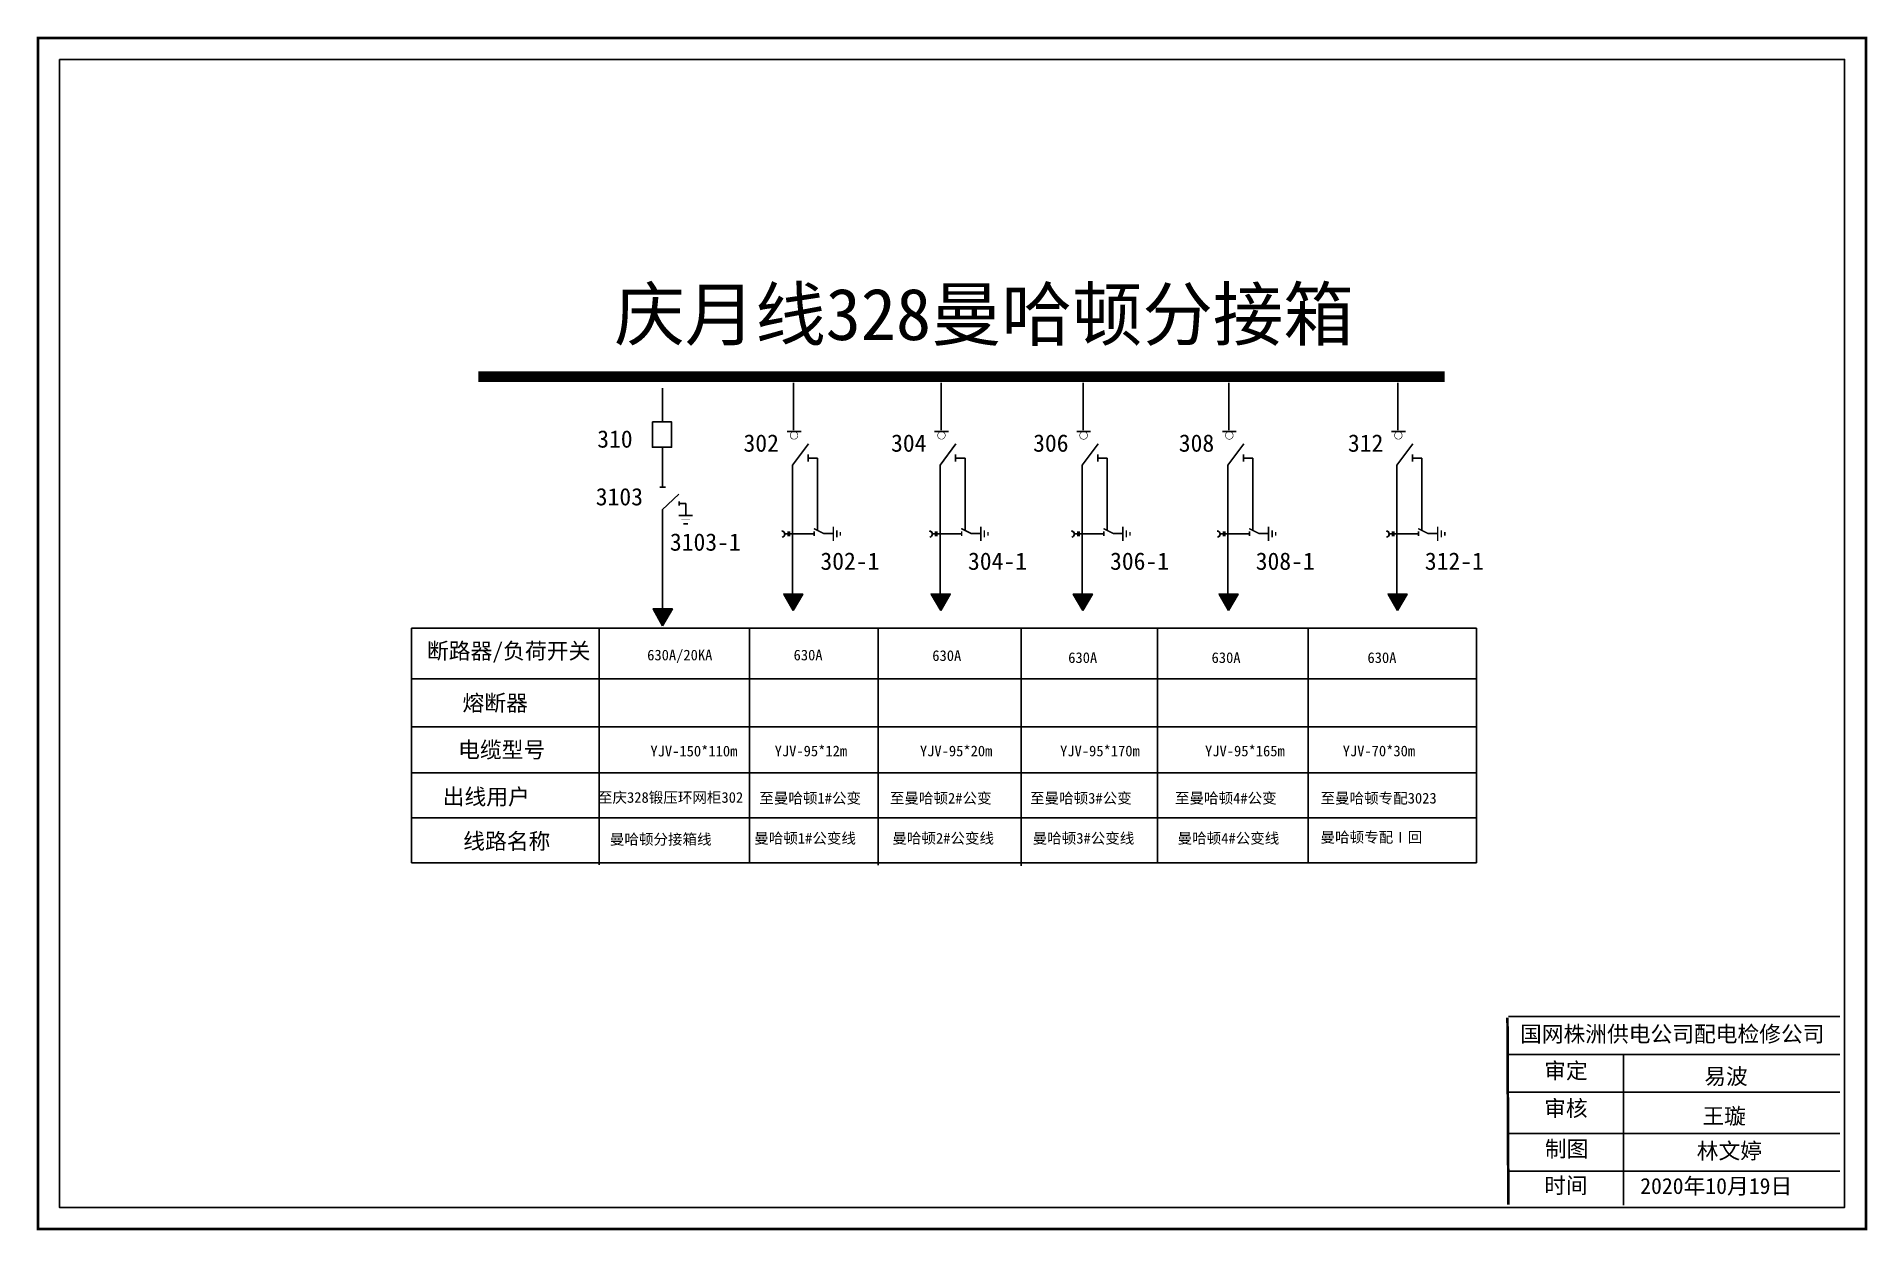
# Model space of a CAD drawing. Extents: x 83 to 465, y -233 to -46.
# Drawn here: x 83 to 208.6, y -215 to -133.1 of the extents above; entities that cross this region are included whole.
import ezdxf

# ---------------------------------------------------------------- set-up
doc = ezdxf.new("R2010")
doc.units = 0
doc.header["$LTSCALE"] = 0.774411
doc.layers.get('0').update_dxf_attribs({"linetype": 'CONTINUOUS'})
doc.layers.add('1', color=7, linetype='CONTINUOUS')
doc.layers.add('2', color=7, linetype='CONTINUOUS')
doc.styles.add('HZ', font='simkai.ttf')
doc.styles.add('KaiTi_GB2312_txtstyle_1.09_0_0', font='simkai_0.ttf', dxfattribs={"height": 1.0944})
doc.styles.get("Standard").update_dxf_attribs({"font": '', "height": 2.5})
doc.styles.add('字体', font='simkai_0.ttf', dxfattribs={"height": 2.5})
doc.styles.get('Standard').set_extended_font_data('SimSun')

msp = doc.modelspace()

# ---------------------------------------------------------------- texts
at = {"color": 0, "style": 'HZ'}
for s, height, p in [('庆月线328曼哈顿分接箱', 3.5447, (122.63, -153.91)), ('断路器/负荷开关', 1.097, (109.76, -175.78)), ('熔断器', 1.097, (112.2, -179.35)), ('电缆型号', 1.097, (111.9, -182.56)), ('出线用户', 1.097, (110.84, -185.78)), ('线路名称', 1.097, (112.25, -188.83))]:
    msp.add_text(s, height=height, dxfattribs=at).set_placement(p)
at = {"color": 0}
for s, height, p in [('310', 1.191, (121.45, -161.29)), ('302', 1.191, (131.49, -161.57)), ('304', 1.191, (141.62, -161.57)), ('306', 1.191, (151.37, -161.57)), ('308', 1.191, (161.37, -161.57)), ('312', 1.191, (172.98, -161.57)), ('3103', 1.191, (121.35, -165.25)), ('3103-1', 1.191, (126.44, -168.36)), ('302-1', 1.191, (136.77, -169.67)), ('304-1', 1.191, (146.9, -169.67)), ('306-1', 1.191, (156.65, -169.67)), ('308-1', 1.191, (166.65, -169.67)), ('312-1', 1.191, (178.26, -169.67)), ('630A/20KA', 0.731, (124.88, -175.88)), ('630A', 0.731, (134.93, -175.88)), ('630A', 0.731, (144.45, -175.92)), ('630A', 0.731, (153.78, -176.06)), ('630A', 0.731, (163.62, -176.06)), ('630A', 0.731, (174.32, -176.06)), ('YJV-150*110m', 0.7315, (125.1, -182.47)), ('YJV-95*12m', 0.731, (133.63, -182.46)), ('YJV-95*20m', 0.731, (143.6, -182.46)), ('YJV-95*170m', 0.7315, (153.22, -182.46)), ('YJV-95*165m', 0.7315, (163.17, -182.46)), ('YJV-70*30m', 0.731, (172.62, -182.46)), ('至曼哈顿1#公变', 0.731, (132.58, -185.7)), ('至曼哈顿2#公变', 0.731, (141.54, -185.7)), ('至曼哈顿3#公变', 0.731, (151.16, -185.7)), ('至曼哈顿4#公变', 0.731, (161.11, -185.7)), ('至曼哈顿专配3023', 0.731, (171.1, -185.7)), ('曼哈顿分接箱线', 0.731, (122.32, -188.52)), ('曼哈顿1#公变线', 0.731, (132.23, -188.45)), ('曼哈顿2#公变线', 0.731, (141.71, -188.45)), ('曼哈顿3#公变线', 0.731, (151.34, -188.45)), ('曼哈顿4#公变线', 0.731, (161.29, -188.45)), ('曼哈顿专配Ⅰ回', 0.731, (171.1, -188.38))]:
    msp.add_text(s, height=height, dxfattribs=at).set_placement(p)
msp.add_text('至庆328锻压环网柜302', height=0.7315).set_placement((121.5, -185.65))
at = {"color": 0, "linetype": 'Continuous', "attachment_point": 1, "style": '字体'}
for s, insert, char_height, width in [('国网株洲供电公司配电检修公司', (184.79, -200.96), 1.0944, 29.9201), ('\\f\uffbfﾬￌﾣﾤ_GB2312|b0|i0|c134|p49;审定', (186.45, -203.48), 1.0944, 8.5588), ('易波', (197.44, -203.87), 1.094, 8.5588), ('\\f\uffbfﾬￌﾣﾤ_GB2312|b0|i0|c134|p49;审核', (186.45, -206.06), 1.0944, 8.5588), ('王璇', (197.31, -206.59), 1.094, 8.5588), ('\\f\uffbfﾬￌﾣﾤ_GB2312|b0|i0|c134|p49;制图', (186.5, -208.84), 1.0944, 8.5588), ('\\f\uffbfﾬￌﾣﾤ_GB2312|b0|i0|c134|p49;时间', (186.45, -211.35), 1.0944, 8.5588)]:
    msp.add_mtext(s, dxfattribs=dict(at, insert=insert, char_height=char_height, width=width))
at = {"color": 7, "linetype": 'Continuous', "char_height": 1.0944, "attachment_point": 1, "style": 'KaiTi_GB2312_txtstyle_1.09_0_0'}
for s, insert, width in [('{\\fSimSun|b0|i0|c134|p2;林文婷}', (196.92, -208.98), 8.5588), ('2020{\\fSimSun|b0|i0|c134|p2;年}10{\\fSimSun|b0|i0|c134|p2;月19日}', (193.04, -211.39), 16.0081)]:
    msp.add_mtext(s, dxfattribs=dict(at, insert=insert, width=width))

# ---------------------------------------------------------------- blocks, each defined once
blk = doc.blocks.new('JD')
for points in [[(-2, 0.2), (-2, -0.2), (2, 0.2), (2, -0.2)], [(1, -1.2), (1, -0.8), (-1, -1.2), (-1, -0.8)], [(-0.5, -1.8), (-0.5, -2.2), (0.5, -1.8), (0.5, -2.2)]]:
    blk.add_trace(points)

# ---------------------------------------------------------------- hatches: boundary and pattern name
for points in [[(134.9, -172.46), (135.56, -171.33), (134.25, -171.33)], [(145.03, -172.46), (145.68, -171.33), (144.37, -171.33)], [(154.78, -172.46), (155.44, -171.33), (154.13, -171.33)], [(164.78, -172.46), (165.44, -171.33), (164.13, -171.33)], [(176.39, -172.46), (177.04, -171.33), (175.73, -171.33)], [(125.94, -173.51), (126.61, -172.35), (125.28, -172.35)]]:
    msp.add_hatch(color=7).paths.add_polyline_path(points)

# ---------------------------------------------------------------- linework, layer by layer
at = {"color": 7}
for p, q in [((134.92, -160.08), (134.92, -156.84)), ((145.05, -160.08), (145.05, -156.84)), ((154.8, -160.08), (154.8, -156.84)), ((164.8, -160.08), (164.8, -156.84)), ((176.41, -160.08), (176.41, -156.84)), ((125.93, -159.53), (125.93, -157.2)), ((125.74, -164), (126.13, -164)), ((125.9, -165.56), (127.06, -164.48))]:
    msp.add_line(p, q, dxfattribs=at)
for p, q in [((134.49, -160.19), (135.44, -160.19)), ((144.61, -160.19), (145.56, -160.19)), ((154.37, -160.19), (155.31, -160.19)), ((164.37, -160.19), (165.31, -160.19)), ((175.97, -160.19), (176.92, -160.19)), ((135.93, -161.75), (135.93, -162.24)), ((135.94, -162), (136.57, -162)), ((136.57, -162), (136.57, -166.97)), ((146.05, -161.75), (146.05, -162.24)), ((146.07, -162), (146.7, -162)), ((146.7, -162), (146.7, -166.97)), ((155.81, -161.75), (155.81, -162.24)), ((155.82, -162), (156.45, -162)), ((156.45, -162), (156.45, -166.97)), ((165.81, -161.75), (165.81, -162.24)), ((165.82, -162), (166.45, -162)), ((166.45, -162), (166.45, -166.97)), ((177.42, -161.75), (177.42, -162.24)), ((177.43, -162), (178.06, -162)), ((178.06, -162), (178.06, -166.97)), ((127.07, -164.98), (127.07, -165.25)), ((127.08, -165.11), (127.54, -165.11)), ((127.54, -165.94), (127.54, -165.11)), ((127.06, -165.94), (127.57, -165.94)), ((127.08, -165.94), (127.98, -165.94)), ((127.98, -165.94), (127.14, -165.94)), ((127.66, -166.51), (127.38, -166.51)), ((127.42, -165.94), (127.66, -165.94)), ((134.9, -167.19), (136.34, -167.19)), ((136.98, -167.18), (137.64, -167.18)), ((145.03, -167.19), (146.47, -167.19)), ((147.1, -167.18), (147.77, -167.18)), ((154.78, -167.19), (156.22, -167.19)), ((156.86, -167.18), (157.52, -167.18)), ((164.78, -167.19), (166.22, -167.19)), ((166.86, -167.18), (167.52, -167.18)), ((176.39, -167.19), (177.83, -167.19)), ((178.46, -167.18), (179.13, -167.18)), ((108.71, -173.67), (181.81, -173.67))]:
    msp.add_line(p, q)
at = {"color": 0}
for p, q in [((125.94, -161.26), (125.94, -164)), ((134.86, -162.48), (134.86, -171.53)), ((144.98, -162.48), (144.98, -171.53)), ((154.74, -162.48), (154.74, -171.53)), ((164.74, -162.48), (164.74, -171.53)), ((176.34, -162.48), (176.34, -171.53)), ((125.94, -165.53), (125.94, -172.52)), ((121.59, -173.67), (121.59, -189.9)), ((108.71, -177.14), (112.39, -177.14)), ((111.01, -177.14), (181.81, -177.14)), ((108.71, -180.44), (112.39, -180.44)), ((112.27, -180.44), (181.81, -180.44)), ((108.71, -186.68), (112.32, -186.68)), ((112.21, -186.68), (181.81, -186.68))]:
    msp.add_line(p, q, dxfattribs=at)
at = {"color": 0, "linetype": 'Continuous'}
for p, q in [((184, -200.31), (206.75, -200.31)), ((184, -202.91), (206.75, -202.91)), ((191.9, -202.96), (191.9, -213.25)), ((184, -205.5), (206.75, -205.5)), ((184, -208.33), (206.75, -208.33)), ((184, -210.92), (206.75, -210.92))]:
    msp.add_line(p, q, dxfattribs=at)
at = {"color": 0, "linetype": 'Continuous', "const_width": 0.182}
msp.add_lwpolyline([(83.06, -133.19), (208.54, -133.19), (208.54, -214.89), (83.06, -214.89)], close=True, dxfattribs=at)
at = {"color": 0, "linetype": 'Continuous'}
for points in [[(84.54, -134.66), (207.07, -134.66), (207.07, -213.41), (84.54, -213.41)], [(125.24, -159.53), (126.55, -159.53), (126.55, -161.26), (125.24, -161.26)]]:
    msp.add_lwpolyline(points, close=True, dxfattribs=at)
for points, const_width in [([(113.29, -156.43), (179.62, -156.43)], 0.731), ([(134.49, -160.19), (135.44, -160.19)], 0.0805), ([(144.61, -160.19), (145.56, -160.19)], 0.0805), ([(154.37, -160.19), (155.31, -160.19)], 0.0805), ([(164.37, -160.19), (165.31, -160.19)], 0.0805), ([(175.97, -160.19), (176.92, -160.19)], 0.0805), ([(127.98, -165.94), (127.06, -165.94)], 0.0287), ([(127.82, -166.22), (127.22, -166.22)], 0.0287), ([(127.66, -166.51), (127.38, -166.51)], 0.0287), ([(136.32, -166.84), (137.02, -167.19)], 0.106), ([(136.34, -167.03), (136.34, -167.35)], 0.106), ([(146.44, -166.84), (147.14, -167.19)], 0.106), ([(146.47, -167.03), (146.47, -167.35)], 0.106), ([(156.2, -166.84), (156.9, -167.19)], 0.106), ([(156.22, -167.03), (156.22, -167.35)], 0.106), ([(166.2, -166.84), (166.9, -167.19)], 0.106), ([(166.22, -167.03), (166.22, -167.35)], 0.106), ([(177.8, -166.84), (178.5, -167.19)], 0.106), ([(177.83, -167.03), (177.83, -167.35)], 0.106)]:
    msp.add_lwpolyline(points, dxfattribs=dict(const_width=const_width))
at = {"const_width": 0.0403}
for points in [[(134.7, -160.45, 1), (135.22, -160.45, 1)], [(144.82, -160.45, 1), (145.34, -160.45, 1)], [(154.57, -160.45, 1), (155.1, -160.45, 1)], [(164.57, -160.45, 1), (165.1, -160.45, 1)], [(176.18, -160.45, 1), (176.7, -160.45, 1)]]:
    msp.add_lwpolyline(points, format="xyb", close=True, dxfattribs=at)
for points in [[(134.14, -167.01, -0.877934), (134.14, -167.43)], [(144.26, -167.01, -0.877934), (144.27, -167.43)], [(154.01, -167.01, -0.877934), (154.02, -167.43)], [(164.01, -167.01, -0.877934), (164.02, -167.43)], [(175.62, -167.01, -0.877934), (175.63, -167.43)]]:
    msp.add_lwpolyline(points, format="xyb")
for points in [[(134.55, -167.04), (134.55, -167.36)], [(134.65, -167.04), (134.65, -167.36)], [(144.67, -167.04), (144.67, -167.36)], [(144.77, -167.04), (144.77, -167.36)], [(154.43, -167.04), (154.43, -167.36)], [(154.52, -167.04), (154.52, -167.36)], [(164.43, -167.04), (164.43, -167.36)], [(164.52, -167.04), (164.52, -167.36)], [(176.03, -167.04), (176.03, -167.36)], [(176.13, -167.04), (176.13, -167.36)], [(134.55, -167.19), (134.32, -167.19)], [(134.9, -167.19), (134.65, -167.19)], [(144.67, -167.19), (144.45, -167.19)], [(145.02, -167.19), (144.77, -167.19)], [(154.43, -167.19), (154.2, -167.19)], [(154.78, -167.19), (154.52, -167.19)], [(164.43, -167.19), (164.2, -167.19)], [(164.78, -167.19), (164.52, -167.19)], [(176.03, -167.19), (175.81, -167.19)], [(176.39, -167.19), (176.13, -167.19)]]:
    msp.add_lwpolyline(points)
at = {"color": 7}
for points in [[(134.9, -172.46), (135.56, -171.33), (134.25, -171.33)], [(145.03, -172.46), (145.68, -171.33), (144.37, -171.33)], [(154.78, -172.46), (155.44, -171.33), (154.13, -171.33)], [(164.78, -172.46), (165.44, -171.33), (164.13, -171.33)], [(176.39, -172.46), (177.04, -171.33), (175.73, -171.33)], [(125.94, -173.51), (126.61, -172.35), (125.28, -172.35)]]:
    msp.add_lwpolyline(points, close=True, dxfattribs=at)
at = {"color": 0, "linetype": 'Continuous', "const_width": 0.182}
msp.add_lwpolyline([(183.93, -200.39), (183.99, -213.21)], dxfattribs=at)
at = {"layer": '1'}
for points in [[(134.13, -167, -0.877934), (134.14, -167.43)], [(144.26, -167, -0.877934), (144.27, -167.43)], [(154.01, -167, -0.877934), (154.02, -167.43)], [(164.01, -167, -0.877934), (164.02, -167.43)], [(175.62, -167, -0.877934), (175.63, -167.43)]]:
    msp.add_lwpolyline(points, format="xyb", dxfattribs=at)
at = {"layer": '2'}
for p, q in [((134.86, -162.48), (135.95, -161.03)), ((144.98, -162.48), (146.07, -161.03)), ((154.74, -162.48), (155.83, -161.03)), ((164.74, -162.48), (165.83, -161.03)), ((176.34, -162.48), (177.43, -161.03)), ((108.71, -189.78), (108.71, -173.67)), ((131.9, -173.67), (131.9, -189.82)), ((140.73, -173.67), (140.73, -189.92)), ((150.56, -173.67), (150.56, -189.98)), ((159.91, -173.67), (159.91, -189.76)), ((170.25, -173.67), (170.25, -189.78)), ((181.81, -173.67), (181.81, -189.78)), ((108.71, -183.6), (112.39, -183.6)), ((108.71, -183.6), (111.12, -183.6)), ((112.27, -183.6), (181.81, -183.6)), ((112.39, -189.78), (108.71, -189.78)), ((181.81, -189.78), (112.27, -189.78))]:
    msp.add_line(p, q, dxfattribs=at)

# ---------------------------------------------------------------- block references
at = {"xscale": 0.2463288699898314, "yscale": 0.2463288699898314, "zscale": 0.2463288700334937, "rotation": 90}
for p in [(137.65, -167.2), (147.78, -167.2), (157.53, -167.2), (167.53, -167.2), (179.14, -167.2)]:
    msp.add_blockref('JD', p, dxfattribs=at)

msp.set_redraw_order([(e.dxf.handle, doc.entitydb.next_handle()) for e in msp.query("TEXT MTEXT ATTDEF DIMENSION ARC_DIMENSION")])  # texts and dimensions are drawn at this point

doc.saveas('drawing.dxf')
